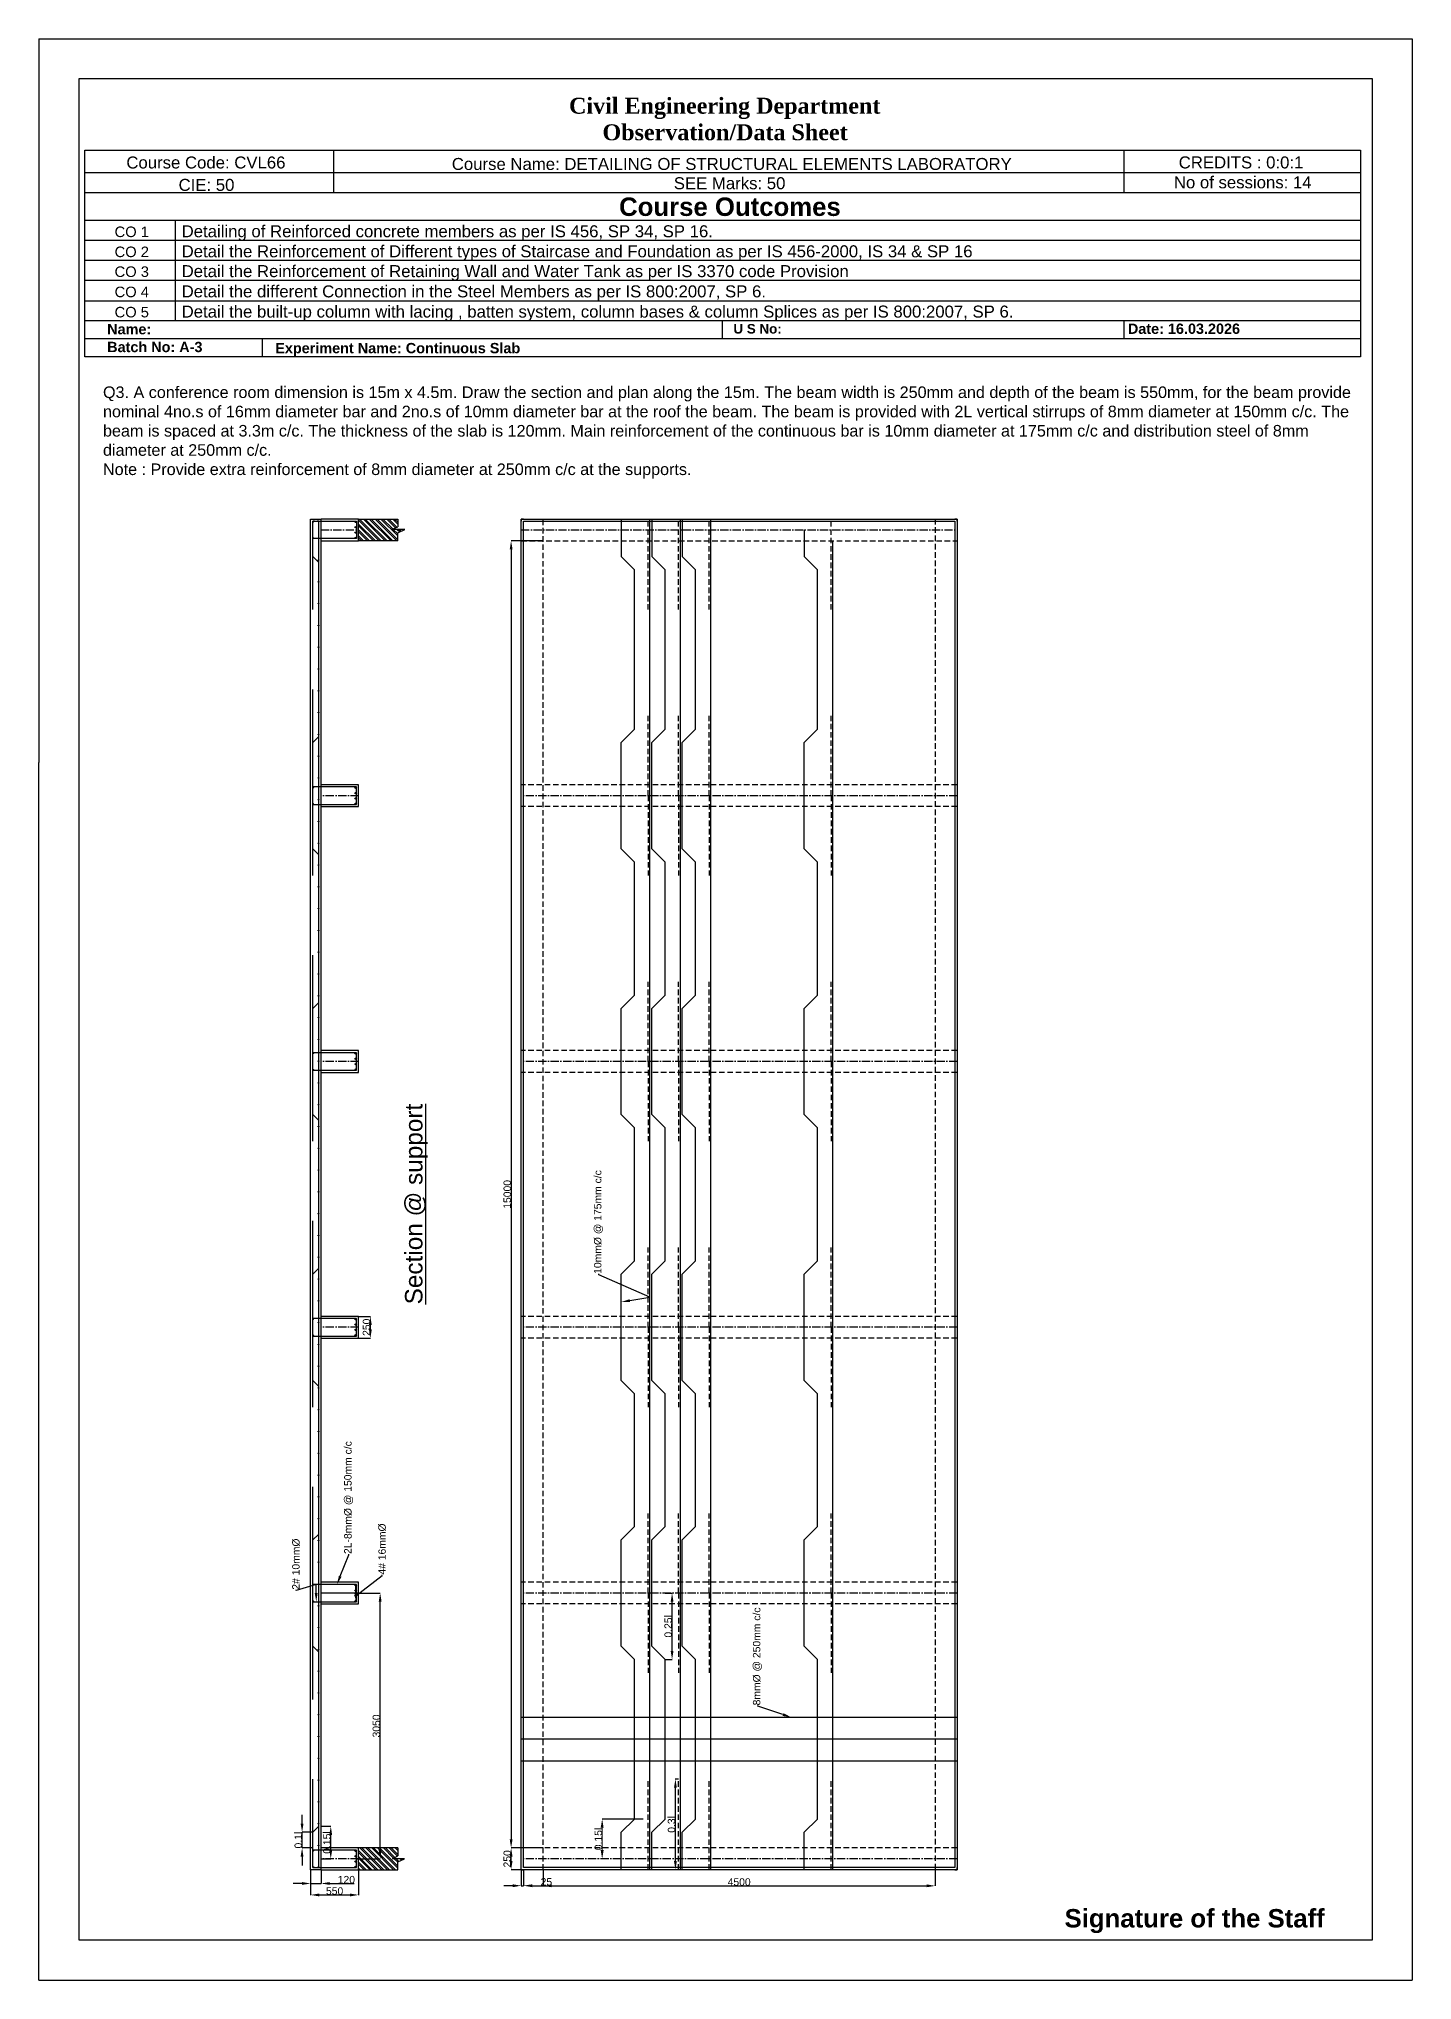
# Model space of a CAD drawing. Header units: millimetres. Extents: x 63881 to 155601, y 40204 to 62481.
# Drawn here: x 105860 to 121618, y 40204 to 62481 of the extents above; entities that cross this region are included whole.
import ezdxf
from ezdxf import colors
from ezdxf.entities.mleader import LeaderData, LeaderLine
from ezdxf.math import Vec2, Vec3

# ---------------------------------------------------------------- set-up
doc = ezdxf.new("R2010")
doc.units = ezdxf.units.MM
doc.linetypes.add('CENTER2', pattern=[28.575, 19.05, -3.175, 3.175, -3.175])
doc.linetypes.add('HIDDENX2', pattern=[19.05, 12.7, -6.35])
doc.styles.get("Standard").update_dxf_attribs({"font": 'arial.ttf'})
doc.dimstyles.new('ISO-25', dxfattribs={"dimtxt": 2.5, "dimasz": 2.5, "dimexe": 1.25, "dimexo": 0.625, "dimtad": 1, "dimtxsty": 'Standard', "dimcen": 2.5, "dimadec": 0, "dimazin": 0, "dimtfac": 1, "dimtmove": 0, "dimatfit": 3, "dimfxl": 1, "dimarcsym": 0})

msp = doc.modelspace()

# ---------------------------------------------------------------- texts
at = {"attachment_point": 1}
for s, width, gutter_width, heights, insert, char_height in [('\\pxqc;{\\fBookman Old Style|b0|i0|c0|p18;\\H1.16667x;         \\fBookman Old Style|b1|i0|c0|p18;\\H1.14285x;       Civil Engineering Department\\P               Observation/Data Sheet}', 6959.2924, 685.178, [0], (109737.246, 61804.744), 137.035589), ('Course Code: CVL66', 6437.87882, 687.532, [0], (106864.416, 61130.591), 137.50641), ('Course Name: DETAILING OF STRUCTURAL ELEMENTS LABORATORY', 6437.87882, 687.532, [0], (110598.739, 61113.731), 137.50641), ('CREDITS : 0:0:1', 6437.87882, 687.532, [0], (118939.602, 61131.468), 137.50641), ('CIE: 50', 6437.87882, 687.532, [0], (107463.783, 60873.616), 137.5064), ('SEE Marks: 50', 6437.87882, 687.532, [0], (113145.808, 60892.789), 137.50641), ('No of sessions: 14', 6437.87882, 687.532, [0], (118884.011, 60903.178), 137.50641), ('{\\fArial|b1|i0|c0|p34;Course Outcomes}', 6437.87882, 687.532, [0], (112518.465, 60660.136), 211.37343), ('CO 1', 5657.04031, 604.143, [0], (106729.455, 60326.799), 120.8285), ('Detailing of Reinforced concrete members as per IS 456, SP 34, SP 16.', 6437.87882, 687.532, [0], (107498.795, 60341.437), 137.50641), ('CO 2', 5657.04031, 604.143, [0], (106729.455, 60097.028), 120.8285), ('Detail the Reinforcement of Different types of Staircase and Foundation as per IS 456-2000, IS 34 & SP 16', 11124.50817, 687.532, [0], (107498.795, 60111.666), 137.506413), ('CO 3', 5657.04031, 604.143, [0], (106729.455, 59869.129), 120.8285), ('Detail the Reinforcement of Retaining Wall and Water Tank as per IS 3370 code Provision', 9695.78978, 687.532, [0], (107498.795, 59883.766), 137.50641), ('CO 4', 5657.04031, 604.143, [0], (106729.455, 59637.115), 120.8285), ('Detail the different Connection in the Steel Members as per IS 800:2007, SP 6.', 8472.72023, 687.532, [0], (107498.795, 59651.753), 137.50641), ('CO 5', 5657.04031, 604.143, [0], (106729.455, 59405.244), 120.8285), ('Detail the built-up column with lacing , batten system, column bases & column Splices as per IS 800:2007, SP 6.', 11416.74604, 687.532, [0], (107498.795, 59419.882), 137.506413), ('{\\fArial|b1|i0|c0|p34;Name: }', 6437.87882, 687.532, [0], (106644.473, 59208.339), 118.36912), ('{\\fArial|b1|i0|c0|p34;U S No:}', 6437.87882, 687.532, [0], (113830.161, 59208.784), 109.91418), ('{\\fArial|b1|i0|c0|p34;Date: 16.03.2026}', 6437.87882, 687.532, [0], (118356.419, 59213.511), 118.36912), ('{\\fArial|b1|i0|c0|p34;Batch No: A-3}', 6437.87882, 687.532, [0], (106644.473, 59004.154), 118.36912), ('{\\fArial|b1|i0|c0|p34;Experiment Name: Continuous Slab}', 6437.87882, 687.532, [0], (108573.032, 58991.392), 118.36912), ('Q3. A conference room dimension is 15m x 4.5m. Draw the section and plan along the 15m. The beam width is 250mm and depth of the beam is 550mm, for the beam provide nominal 4no.s of 16mm diameter bar and 2no.s of 10mm diameter bar at the roof the beam. The beam is provided with 2L vertical stirrups of 8mm diameter at 150mm c/c. The beam is spaced at 3.3m c/c. The thickness of the slab is 120mm. Main reinforcement of the continuous bar is 10mm diameter at 175mm c/c and distribution steel of 8mm diameter at 250mm c/c.\\PNote : Provide extra reinforcement of 8mm diameter at 250mm c/c at the supports.', 14492.15087, 662.933, [1538.212], (106596.398, 58491.994), 132.586539), ('{\\fArial|b1|i0|c0|p34;Signature of the Staff}', 6437.87882, 687.532, [0], (117629.819, 41019.771), 211.37343)]:
    msp.add_mtext_dynamic_manual_height_columns(s, width=width, gutter_width=gutter_width, heights=heights, dxfattribs=dict(at, insert=insert, char_height=char_height))
at = {"insert": (110061.622, 47958.464), "char_height": 200, "attachment_point": 1, "rotation": 90}
msp.add_mtext_dynamic_manual_height_columns('{\\LSection @ support}', width=4189.60473, gutter_width=12.5, heights=[0], dxfattribs=at)

# ---------------------------------------------------------------- blocks, each defined once
blk = doc.blocks.new('*U48')
at = {"color": 0, "linetype": 'CENTER2', "ltscale": 5, "transparency": 16777216}
blk.add_line((2503.5, 0), (-2503.5, 0), dxfattribs=at)
blk = doc.blocks.new('*U49')
at = {"color": 0, "linetype": 'CENTER2', "ltscale": 5, "transparency": 16777216}
blk.add_line((2503.5, 0), (-2503.5, 0), dxfattribs=at)
blk = doc.blocks.new('*U50')
at = {"color": 0, "linetype": 'CENTER2', "ltscale": 5, "transparency": 16777216}
blk.add_line((2503.5, 0), (-2503.5, 0), dxfattribs=at)
blk = doc.blocks.new('*U51')
at = {"color": 0, "linetype": 'CENTER2', "ltscale": 5, "transparency": 16777216}
blk.add_line((2503.5, 0), (-2503.5, 0), dxfattribs=at)
blk = doc.blocks.new('*U52')
at = {"color": 0, "linetype": 'CENTER2', "ltscale": 5, "transparency": 16777216}
blk.add_line((2503.5, 0), (-2503.5, 0), dxfattribs=at)
blk = doc.blocks.new('*U53')
at = {"color": 0, "linetype": 'CENTER2', "ltscale": 5, "transparency": 16777216}
blk.add_line((-2503.5, 0), (2503.5, 0), dxfattribs=at)
blk = doc.blocks.new('*U54')
at = {"color": 0, "linetype": 'CENTER2', "ltscale": 5, "transparency": 16777216}
blk.add_line((218.5, 0), (-218.5, 0), dxfattribs=at)
blk = doc.blocks.new('*U55')
at = {"color": 0, "transparency": 16777216}
blk.add_line((218.5, 0), (-218.5, 0), dxfattribs=at)
blk = doc.blocks.new('*U56')
at = {"color": 0, "linetype": 'CENTER2', "ltscale": 5, "transparency": 16777216}
blk.add_line((218.5, 0), (-218.5, 0), dxfattribs=at)
blk = doc.blocks.new('*U57')
at = {"color": 0, "linetype": 'CENTER2', "ltscale": 5, "transparency": 16777216}
blk.add_line((218.5, 0), (-218.5, 0), dxfattribs=at)
blk = doc.blocks.new('*U58')
at = {"color": 0, "linetype": 'CENTER2', "ltscale": 5, "transparency": 16777216}
blk.add_line((218.5, 0), (-218.5, 0), dxfattribs=at)
blk = doc.blocks.new('*U59')
at = {"color": 0, "linetype": 'CENTER2', "ltscale": 5, "transparency": 16777216}
blk.add_line((-218.5, 0), (218.5, 0), dxfattribs=at)
blk = doc.blocks.new('*D61')
at = {"color": 0, "lineweight": -2, "transparency": 16777216}
for p, q in [((111395, 41721), (111278, 41721)), ((111395, 41471), (111278, 41471)), ((111279, 41571), (111279, 41621))]:
    blk.add_line(p, q, dxfattribs=at)
at = {"color": 0, "transparency": 16777216}
for points in [[(111263, 41621), (111296, 41621), (111279, 41721)], [(111263, 41571), (111296, 41571), (111279, 41471)]]:
    blk.add_solid(points, dxfattribs=at)
at = {"layer": 'Defpoints', "color": 0, "transparency": 16777216}
for p in [(111279, 41721), (111396, 41721), (111396, 41471)]:
    blk.add_point(p, dxfattribs=at)
at = {"color": 0, "transparency": 16777216, "insert": (111235, 41596), "char_height": 85, "attachment_point": 5, "rotation": 90}
blk.add_mtext('250', dxfattribs=at)
blk = doc.blocks.new('*D62')
at = {"color": 0, "lineweight": -2, "transparency": 16777216}
for p, q in [((111645, 56721), (111278, 56721)), ((111279, 56621), (111279, 41821)), ((111645, 41721), (111278, 41721))]:
    blk.add_line(p, q, dxfattribs=at)
at = {"color": 0, "transparency": 16777216}
for points in [[(111263, 56621), (111296, 56621), (111279, 56721)], [(111263, 41821), (111296, 41821), (111279, 41721)]]:
    blk.add_solid(points, dxfattribs=at)
at = {"layer": 'Defpoints', "color": 0, "transparency": 16777216}
for p in [(111646, 56721), (111279, 41721), (111646, 41721)]:
    blk.add_point(p, dxfattribs=at)
at = {"color": 0, "transparency": 16777216, "insert": (111235, 49221), "char_height": 85, "attachment_point": 5, "rotation": 90}
blk.add_mtext('15000', dxfattribs=at)
blk = doc.blocks.new('*D63')
at = {"color": 0, "lineweight": -2, "transparency": 16777216}
for p, q in [((111646, 41470), (111646, 41285)), ((116146, 41470), (116146, 41285)), ((111746, 41286), (116046, 41286))]:
    blk.add_line(p, q, dxfattribs=at)
at = {"color": 0, "transparency": 16777216}
for points in [[(111746, 41303), (111746, 41270), (111646, 41286)], [(116046, 41303), (116046, 41270), (116146, 41286)]]:
    blk.add_solid(points, dxfattribs=at)
at = {"layer": 'Defpoints', "color": 0, "transparency": 16777216}
for p in [(111646, 41471), (116146, 41471), (116146, 41286)]:
    blk.add_point(p, dxfattribs=at)
at = {"color": 0, "transparency": 16777216, "insert": (113896, 41330), "char_height": 85, "attachment_point": 5}
blk.add_mtext('4500', dxfattribs=at)
blk = doc.blocks.new('*D64')
at = {"color": 0, "lineweight": -2, "transparency": 16777216}
for p, q in [((109099, 41970), (109211, 41970)), ((109210, 41696), (109210, 41870)), ((109096, 41596), (109211, 41596))]:
    blk.add_line(p, q, dxfattribs=at)
at = {"color": 0, "transparency": 16777216}
for points in [[(109193, 41870), (109226, 41870), (109210, 41970)], [(109193, 41696), (109226, 41696), (109210, 41596)]]:
    blk.add_solid(points, dxfattribs=at)
at = {"layer": 'Defpoints', "color": 0, "transparency": 16777216}
for p in [(109099, 41970), (109210, 41970), (109095, 41596)]:
    blk.add_point(p, dxfattribs=at)
at = {"color": 0, "transparency": 16777216, "insert": (109166, 41783), "char_height": 85, "attachment_point": 5, "rotation": 90}
blk.add_mtext('0.15l', dxfattribs=at)
blk = doc.blocks.new('*D65')
at = {"color": 0, "lineweight": -2, "transparency": 16777216}
for p, q in [((109504, 44646), (109778, 44646)), ((109777, 41696), (109777, 44546)), ((109504, 41596), (109778, 41596))]:
    blk.add_line(p, q, dxfattribs=at)
at = {"color": 0, "transparency": 16777216}
for points in [[(109760, 44546), (109793, 44546), (109777, 44646)], [(109760, 41696), (109793, 41696), (109777, 41596)]]:
    blk.add_solid(points, dxfattribs=at)
at = {"layer": 'Defpoints', "color": 0, "transparency": 16777216}
for p in [(109504, 44646), (109777, 44646), (109504, 41596)]:
    blk.add_point(p, dxfattribs=at)
at = {"color": 0, "transparency": 16777216, "insert": (109733, 43121), "char_height": 85, "attachment_point": 5, "rotation": 90}
blk.add_mtext('3050', dxfattribs=at)
blk = doc.blocks.new('*D66')
at = {"color": 0, "lineweight": -2, "transparency": 16777216}
for p, q in [((113200, 42511), (113163, 42511)), ((113165, 41571), (113165, 42411)), ((113200, 41471), (113163, 41471))]:
    blk.add_line(p, q, dxfattribs=at)
at = {"color": 0, "transparency": 16777216}
for points in [[(113148, 42411), (113181, 42411), (113165, 42511)], [(113148, 41571), (113181, 41571), (113165, 41471)]]:
    blk.add_solid(points, dxfattribs=at)
at = {"layer": 'Defpoints', "color": 0, "transparency": 16777216}
for p in [(113165, 42511), (113201, 42511), (113201, 41471)]:
    blk.add_point(p, dxfattribs=at)
at = {"color": 0, "transparency": 16777216, "insert": (113120, 41991), "char_height": 85, "attachment_point": 5, "rotation": 90}
blk.add_mtext('0.3l', dxfattribs=at)
blk = doc.blocks.new('*D67')
at = {"color": 0, "lineweight": -2, "transparency": 16777216}
for p, q in [((113047, 44646), (113128, 44646)), ((113126, 43983), (113126, 44546)), ((113047, 43883), (113128, 43883))]:
    blk.add_line(p, q, dxfattribs=at)
at = {"color": 0, "transparency": 16777216}
for points in [[(113110, 44546), (113143, 44546), (113126, 44646)], [(113110, 43983), (113143, 43983), (113126, 43883)]]:
    blk.add_solid(points, dxfattribs=at)
at = {"layer": 'Defpoints', "color": 0, "transparency": 16777216}
for p in [(113046, 44646), (113126, 44646), (113046, 43883)]:
    blk.add_point(p, dxfattribs=at)
at = {"color": 0, "transparency": 16777216, "insert": (113082, 44264), "char_height": 85, "attachment_point": 5, "rotation": 90}
blk.add_mtext('0.25l', dxfattribs=at)
blk = doc.blocks.new('*D68')
at = {"color": 0, "lineweight": -2, "transparency": 16777216}
for p, q in [((111396, 41470), (111396, 41286)), ((111421, 41470), (111421, 41286)), ((111296, 41288), (111196, 41288)), ((111396, 41288), (111421, 41288)), ((111521, 41288), (111746, 41288))]:
    blk.add_line(p, q, dxfattribs=at)
at = {"color": 0, "transparency": 16777216}
for points in [[(111296, 41304), (111296, 41271), (111396, 41288)], [(111521, 41304), (111521, 41271), (111421, 41288)]]:
    blk.add_solid(points, dxfattribs=at)
at = {"layer": 'Defpoints', "color": 0, "transparency": 16777216}
for p in [(111396, 41471), (111421, 41471), (111421, 41288)]:
    blk.add_point(p, dxfattribs=at)
at = {"color": 0, "transparency": 16777216, "insert": (111684, 41332), "char_height": 85, "attachment_point": 5}
blk.add_mtext('25', dxfattribs=at)
blk = doc.blocks.new('*D69')
at = {"color": 0, "lineweight": -2, "transparency": 16777216}
for p, q in [((108979, 41470), (108979, 41312)), ((109099, 41470), (109099, 41312)), ((108879, 41313), (108779, 41313)), ((108979, 41313), (109099, 41313)), ((109199, 41313), (109479, 41313))]:
    blk.add_line(p, q, dxfattribs=at)
at = {"color": 0, "transparency": 16777216}
for points in [[(108879, 41330), (108879, 41297), (108979, 41313)], [(109199, 41330), (109199, 41297), (109099, 41313)]]:
    blk.add_solid(points, dxfattribs=at)
at = {"layer": 'Defpoints', "color": 0, "transparency": 16777216}
for p in [(108979, 41471), (109099, 41471), (109099, 41313)]:
    blk.add_point(p, dxfattribs=at)
at = {"color": 0, "transparency": 16777216, "insert": (109389, 41357), "char_height": 85, "attachment_point": 5}
blk.add_mtext('120', dxfattribs=at)
blk = doc.blocks.new('*D70')
at = {"color": 0, "lineweight": -2, "transparency": 16777216}
for p, q in [((108979, 41470), (108979, 41180)), ((109529, 41470), (109529, 41180)), ((109079, 41182), (109429, 41182))]:
    blk.add_line(p, q, dxfattribs=at)
at = {"color": 0, "transparency": 16777216}
for points in [[(109079, 41198), (109079, 41165), (108979, 41182)], [(109429, 41198), (109429, 41165), (109529, 41182)]]:
    blk.add_solid(points, dxfattribs=at)
at = {"layer": 'Defpoints', "color": 0, "transparency": 16777216}
for p in [(108979, 41471), (109529, 41471), (109529, 41182)]:
    blk.add_point(p, dxfattribs=at)
at = {"color": 0, "transparency": 16777216, "insert": (109254, 41226), "char_height": 85, "attachment_point": 5}
blk.add_mtext('550', dxfattribs=at)
blk = doc.blocks.new('*D71')
at = {"color": 0, "lineweight": -2, "transparency": 16777216}
for p, q in [((109003, 41901), (108880, 41901)), ((108881, 42001), (108881, 42101)), ((108881, 41721), (108881, 41901)), ((109003, 41721), (108880, 41721)), ((108881, 41621), (108881, 41521))]:
    blk.add_line(p, q, dxfattribs=at)
at = {"color": 0, "transparency": 16777216}
for points in [[(108864, 42001), (108897, 42001), (108881, 41901)], [(108864, 41621), (108897, 41621), (108881, 41721)]]:
    blk.add_solid(points, dxfattribs=at)
at = {"layer": 'Defpoints', "color": 0, "transparency": 16777216}
for p in [(108881, 41901), (109004, 41901), (109004, 41721)]:
    blk.add_point(p, dxfattribs=at)
at = {"color": 0, "transparency": 16777216, "insert": (108837, 41811), "char_height": 85, "attachment_point": 5, "rotation": 90}
blk.add_mtext('0.1l', dxfattribs=at)
blk = doc.blocks.new('*D72')
at = {"color": 0, "lineweight": -2, "transparency": 16777216}
for p, q in [((109529, 47821), (109666, 47821)), ((109664, 47671), (109664, 47721)), ((109529, 47571), (109666, 47571))]:
    blk.add_line(p, q, dxfattribs=at)
at = {"color": 0, "transparency": 16777216}
for points in [[(109648, 47721), (109681, 47721), (109664, 47821)], [(109648, 47671), (109681, 47671), (109664, 47571)]]:
    blk.add_solid(points, dxfattribs=at)
at = {"layer": 'Defpoints', "color": 0, "transparency": 16777216}
for p in [(109529, 47821), (109664, 47821), (109529, 47571)]:
    blk.add_point(p, dxfattribs=at)
at = {"color": 0, "transparency": 16777216, "insert": (109620, 47696), "char_height": 85, "attachment_point": 5, "rotation": 90}
blk.add_mtext('250', dxfattribs=at)
blk = doc.blocks.new('*D60')
at = {"color": 0, "lineweight": -2, "transparency": 16777216}
for p, q in [((112793, 42053), (112323, 42053)), ((112399, 41596), (112323, 41596))]:
    blk.add_line(p, q, dxfattribs=at)
at = {"color": 0, "lineweight": 18, "transparency": 16777216}
blk.add_line((112324, 41696), (112324, 41953), dxfattribs=at)
at = {"color": 0, "transparency": 16777216}
for points in [[(112307, 41953), (112341, 41953), (112324, 42053)], [(112307, 41696), (112341, 41696), (112324, 41596)]]:
    blk.add_solid(points, dxfattribs=at)
at = {"layer": 'Defpoints', "color": 0, "transparency": 16777216}
for p in [(112324, 42053), (112794, 42053), (112400, 41596)]:
    blk.add_point(p, dxfattribs=at)
at = {"color": 0, "transparency": 16777216, "insert": (112280, 41824), "char_height": 85, "attachment_point": 5, "rotation": 90}
blk.add_mtext('0.15l', dxfattribs=at)

# ---------------------------------------------------------------- dimensions: what is measured, and where the dimension line sits
for base, p1, p2, angle, picture, middle in [((111279.24, 41720.647), (111646.106, 56720.647), (111646.106, 41720.647), 90, '*D62', (111235.217, 49220.647)), ((109664.357, 47820.647), (109528.705, 47570.647), (109528.705, 47820.647), 90, '*D72', (109620.333, 47695.647)), ((109776.782, 44645.647), (109503.705, 41595.647), (109503.705, 44645.647), 90, '*D65', (109732.729, 43120.647)), ((111279.24, 41720.647), (111396.106, 41470.647), (111396.106, 41720.647), 90, '*D61', (111235.217, 41595.647)), ((109098.705, 41313.468), (108978.705, 41470.647), (109098.705, 41470.647), 180, '*D69', (109389.085, 41357.492)), ((109528.705, 41181.51), (108978.705, 41470.647), (109528.705, 41470.647), 180, '*D70', (109253.705, 41225.534)), ((111421.106, 41287.541), (111396.106, 41470.647), (111421.106, 41470.647), 180, '*D68', (111683.655, 41331.565)), ((116146.106, 41286.437), (111646.106, 41470.647), (116146.106, 41470.647), 180, '*D63', (113896.106, 41330.461))]:
    dim = msp.add_linear_dim(base=base, p1=p1, p2=p2, angle=angle, dimstyle='ISO-25', override={"dimtxt": 85, "dimasz": 100})
    dim.commit()
    dim.dimension.update_dxf_attribs({"geometry": picture, "text_midpoint": middle})
for base, p1, p2, text, picture, middle in [((113126.367, 44645.647), (113046.106, 43883.147), (113046.106, 44645.647), '0.25l', '*D67', (113082.343, 44264.397)), ((113164.545, 42510.647), (113201.106, 41470.647), (113201.106, 42510.647), '0.3l', '*D66', (113120.492, 41990.647)), ((108880.801, 41900.679), (109003.705, 41720.647), (109003.705, 41900.679), '0.1l', '*D71', (108836.778, 41810.663)), ((109209.571, 41970.223), (109095.205, 41595.647), (109098.705, 41970.223), '0.15l', '*D64', (109165.547, 41782.935))]:
    dim = msp.add_linear_dim(base=base, p1=p1, p2=p2, angle=90, text=text, dimstyle='ISO-25', override={"dimtxt": 85, "dimasz": 100})
    dim.commit()
    dim.dimension.update_dxf_attribs({"geometry": picture, "text_midpoint": middle})
dim = msp.add_linear_dim(base=(112324.146, 42053.147), p1=(112399.543, 41595.647), p2=(112793.527, 42053.147), angle=90, text='0.15l', dimstyle='ISO-25', override={"dimtxt": 85, "dimasz": 100, "dimlwd": 18})
dim.commit()
dim.dimension.update_dxf_attribs({"geometry": '*D60', "text_midpoint": (112324.146, 41824.397), "dimtype": 160})

# ---------------------------------------------------------------- hatches: boundary and pattern name
h = msp.add_hatch()
h.set_pattern_fill('ANSI32', color=256, scale=5, angle=90)
h.set_pattern_definition([(135, (163766.835, 13631.205), (-33.67596, -33.67596), []), (135, (163766.835, 13653.655), (-33.67596, -33.67596), [])])
h.paths.add_polyline_path([(109528.705, 41720.647), (109528.705, 41470.647), (109978.705, 41470.647), (109978.705, 41560.647), (110057.392, 41597.915), (109918.672, 41597.915), (109978.705, 41630.647), (109978.705, 41720.647)])
h.paths.add_polyline_path([(109528.705, 56970.647), (109528.705, 56720.647), (109978.705, 56720.647), (109978.705, 56810.647), (110058.401, 56851.262), (109907.203, 56851.262), (109978.705, 56880.647), (109978.705, 56970.647)])

# ---------------------------------------------------------------- linework, layer by layer
for p, q in [((105860.077, 62480.996), (121618.444, 62480.996)), ((105860.077, 62480.996), (105860.077, 54177.434)), ((121618.444, 62480.996), (121618.444, 40203.783)), ((109239.588, 61201.881), (109239.588, 60713.834)), ((118311.18, 61201.881), (118311.18, 60713.834)), ((106389.156, 60948.519), (121023.83, 60948.519)), ((121023.83, 60713.834), (106389.156, 60713.834)), ((106389.156, 60398.778), (121023.83, 60398.778)), ((107423.678, 60398.778), (107423.678, 60165.317)), ((121023.83, 60165.317), (106389.156, 60165.317)), ((107423.678, 60165.317), (107423.678, 59939.235)), ((106389.156, 59939.235), (121023.83, 59939.235)), ((107423.678, 59939.235), (107423.678, 59709.518)), ((121023.83, 59709.518), (106389.156, 59709.518)), ((107423.678, 59709.518), (107423.678, 59475.207)), ((106389.156, 59475.207), (121023.83, 59475.207)), ((107423.678, 59475.207), (107423.678, 59245.778)), ((121023.83, 59245.778), (106389.156, 59245.778)), ((106389.156, 59040.932), (121023.83, 59040.932)), ((108426.96, 58832.169), (108426.96, 59040.932)), ((113705.335, 59040.932), (113705.335, 59245.778)), ((118315.002, 59040.932), (118315.002, 59245.778)), ((109528.705, 56970.647), (109978.705, 56970.647)), ((109907.203, 56851.262), (109978.705, 56880.647)), ((110058.401, 56851.262), (109907.203, 56851.262)), ((109978.705, 56970.647), (109978.705, 56880.647)), ((109978.705, 56810.647), (110058.401, 56851.262)), ((109978.705, 56720.647), (109978.705, 56810.647)), ((111421.106, 56970.647), (111396.106, 56970.647)), ((111396.106, 56970.647), (111396.106, 56945.647)), ((111421.106, 41495.647), (111421.106, 56945.647)), ((111421.106, 56945.647), (116371.106, 56945.647)), ((116396.106, 56970.647), (116371.106, 56970.647)), ((116371.106, 56945.647), (116371.106, 41495.647)), ((116396.106, 56945.647), (116396.106, 56970.647)), ((109978.705, 56720.647), (109528.705, 56720.647)), ((105860.077, 40203.783), (105860.077, 54177.434)), ((112696.106, 49983.147), (112543.616, 50135.638)), ((113046.106, 49983.147), (112893.616, 50135.638)), ((113396.106, 49983.147), (113243.616, 50135.638)), ((112696.106, 48458.147), (112696.106, 49983.147)), ((113046.106, 48458.147), (113046.106, 49983.147)), ((113396.106, 48458.147), (113396.106, 49983.147)), ((112696.106, 48458.147), (112543.616, 48305.657)), ((113046.106, 48458.147), (112893.616, 48305.657)), ((113396.106, 48458.147), (113243.616, 48305.657)), ((112543.638, 47085.616), (112543.638, 48305.679)), ((112893.638, 47085.616), (112893.638, 48305.679)), ((113243.638, 47085.616), (113243.638, 48305.679)), ((114643.638, 47085.616), (114643.638, 48305.679)), ((112696.106, 46933.147), (112543.616, 47085.638)), ((113046.106, 46933.147), (112893.616, 47085.638)), ((113396.106, 46933.147), (113243.616, 47085.638)), ((112696.106, 45408.147), (112696.106, 46933.147)), ((113046.106, 45408.147), (113046.106, 46933.147)), ((113396.106, 45408.147), (113396.106, 46933.147)), ((109003.705, 45255.679), (109071.58, 45323.553)), ((109003.705, 44035.638), (109003.705, 45255.679)), ((112696.106, 45408.147), (112543.616, 45255.657)), ((112543.638, 44035.616), (112543.638, 45255.679)), ((113046.106, 45408.147), (112893.616, 45255.657)), ((112893.638, 44035.616), (112893.638, 45255.679)), ((113396.106, 45408.147), (113243.616, 45255.657)), ((113243.638, 44035.616), (113243.638, 45255.679)), ((114643.638, 44035.616), (114643.638, 45255.679)), ((109503.705, 44745.647), (109003.705, 44745.647)), ((109528.705, 44770.647), (109098.705, 44770.647)), ((109503.705, 44545.647), (109503.705, 44745.647)), ((109528.705, 44520.647), (109528.705, 44770.647)), ((109003.705, 44545.647), (109503.705, 44545.647)), ((109098.705, 44520.647), (109528.705, 44520.647)), ((113571.106, 44520.647), (113571.106, 44520.647)), ((109003.705, 44035.638), (109071.833, 43967.51)), ((112696.106, 43883.147), (112543.616, 44035.638)), ((113046.106, 43883.147), (112893.616, 44035.638)), ((113396.106, 43883.147), (113243.616, 44035.638)), ((112696.106, 42053.147), (112696.106, 43883.147)), ((113046.106, 42053.147), (113046.106, 43883.147)), ((113396.106, 42053.147), (113396.106, 43883.147)), ((112696.106, 42053.147), (112543.638, 41900.679)), ((112696.106, 42053.147), (112543.638, 41900.679)), ((112543.638, 41470.647), (112543.638, 41900.679)), ((112543.638, 41470.647), (112543.638, 41900.679)), ((113046.106, 42053.147), (112893.638, 41900.679)), ((112893.638, 41470.647), (112893.638, 41900.679)), ((113396.106, 42053.147), (113243.638, 41900.679)), ((113243.638, 41470.647), (113243.638, 41900.679)), ((114643.638, 41470.647), (114643.638, 41900.679)), ((109978.705, 41720.647), (109528.705, 41720.647)), ((109978.705, 41720.647), (109978.705, 41630.647)), ((109528.705, 41470.647), (109978.705, 41470.647)), ((109918.672, 41597.915), (109978.705, 41630.647)), ((110057.392, 41597.915), (109918.672, 41597.915)), ((109978.705, 41560.647), (110057.392, 41597.915)), ((109978.705, 41470.647), (109978.705, 41560.647)), ((111396.106, 41470.647), (111421.106, 41470.647)), ((116371.106, 41495.647), (111421.106, 41495.647)), ((116371.106, 41470.647), (116396.106, 41470.647)), ((116396.106, 41470.647), (116396.106, 41495.647)), ((105860.077, 40203.783), (115744.704, 40203.783)), ((115744.704, 40203.783), (121618.444, 40203.783))]:
    msp.add_line(p, q)
at = {"ltscale": 10}
for p, q in [((108978.705, 41470.647), (108978.705, 56970.647)), ((108978.705, 56970.647), (109098.705, 56970.647)), ((109023.705, 56945.647), (109003.705, 56945.647)), ((109003.705, 56945.647), (109503.705, 56945.647)), ((109003.705, 56540.616), (109003.705, 56945.647)), ((109073.705, 56945.647), (109053.705, 56945.647)), ((109073.705, 41495.647), (109073.705, 56945.647)), ((109098.705, 41470.647), (109098.705, 56970.647)), ((109528.705, 56970.647), (109098.705, 56970.647)), ((109503.705, 56945.647), (109503.705, 56745.647)), ((109528.705, 56720.647), (109528.705, 56970.647)), ((111396.106, 41470.647), (111396.106, 56970.647)), ((111396.106, 56970.647), (116396.106, 56970.647)), ((112543.638, 56970.647), (112543.638, 56540.616)), ((112871.106, 41470.647), (112871.106, 56970.647)), ((112893.638, 56970.647), (112893.638, 56540.616)), ((113221.106, 41470.647), (113221.106, 56970.647)), ((113243.638, 56970.647), (113243.638, 56540.616)), ((113571.106, 41470.647), (113571.106, 56970.647)), ((114643.638, 56845.616), (114643.638, 56540.616)), ((116396.106, 56970.647), (116396.106, 41470.647)), ((109503.705, 56745.647), (109003.705, 56745.647)), ((109098.705, 56720.647), (109528.705, 56720.647)), ((114971.106, 41470.647), (114971.106, 56720.647)), ((109003.705, 55930.669), (109003.705, 56540.638)), ((109003.705, 56540.616), (109073.25, 56471.071)), ((112696.106, 56388.147), (112543.638, 56540.616)), ((112696.106, 54558.147), (112696.106, 56388.147)), ((113046.106, 56388.147), (112893.638, 56540.616)), ((113046.106, 54558.147), (113046.106, 56388.147)), ((113396.106, 56388.147), (113243.638, 56540.616)), ((113396.106, 54558.147), (113396.106, 56388.147)), ((114796.106, 56388.147), (114643.638, 56540.616)), ((114796.106, 54558.147), (114796.106, 56388.147)), ((109003.705, 54405.679), (109003.705, 55015.647)), ((109003.705, 54405.679), (109071.58, 54473.553)), ((109003.705, 53185.638), (109003.705, 54405.679)), ((112696.106, 54558.147), (112543.616, 54405.657)), ((112543.638, 53185.616), (112543.638, 54405.679)), ((113046.106, 54558.147), (112893.616, 54405.657)), ((112893.638, 53185.616), (112893.638, 54405.679)), ((113396.106, 54558.147), (113243.616, 54405.657)), ((113243.638, 53185.616), (113243.638, 54405.679)), ((114796.106, 54558.147), (114643.616, 54405.657)), ((114643.638, 53185.616), (114643.638, 54405.679)), ((109528.705, 53920.647), (109098.705, 53920.647)), ((109528.705, 53670.647), (109528.705, 53920.647)), ((109503.705, 53895.647), (109003.705, 53895.647)), ((109003.705, 53695.647), (109503.705, 53695.647)), ((109503.705, 53695.647), (109503.705, 53895.647)), ((109003.705, 52880.669), (109003.705, 53490.638)), ((109098.705, 53670.647), (109528.705, 53670.647)), ((109003.705, 53185.638), (109071.833, 53117.51)), ((112696.106, 53033.147), (112543.616, 53185.638)), ((112696.106, 51508.147), (112696.106, 53033.147)), ((113046.106, 53033.147), (112893.616, 53185.638)), ((113046.106, 51508.147), (113046.106, 53033.147)), ((113396.106, 53033.147), (113243.616, 53185.638)), ((113396.106, 51508.147), (113396.106, 53033.147)), ((114796.106, 53033.147), (114643.616, 53185.638)), ((114796.106, 51508.147), (114796.106, 53033.147)), ((109003.705, 51355.679), (109003.705, 51965.647)), ((112696.106, 51508.147), (112543.616, 51355.657)), ((113046.106, 51508.147), (112893.616, 51355.657)), ((113396.106, 51508.147), (113243.616, 51355.657)), ((114796.106, 51508.147), (114643.616, 51355.657)), ((109003.705, 51355.679), (109071.58, 51423.553)), ((109003.705, 50135.638), (109003.705, 51355.679)), ((112543.638, 50135.616), (112543.638, 51355.679)), ((112893.638, 50135.616), (112893.638, 51355.679)), ((113243.638, 50135.616), (113243.638, 51355.679)), ((114643.638, 50135.616), (114643.638, 51355.679)), ((109503.705, 50845.647), (109003.705, 50845.647)), ((109528.705, 50870.647), (109098.705, 50870.647)), ((109503.705, 50645.647), (109503.705, 50845.647)), ((109528.705, 50620.647), (109528.705, 50870.647)), ((109003.705, 50645.647), (109503.705, 50645.647)), ((109098.705, 50620.647), (109528.705, 50620.647)), ((109003.705, 49830.669), (109003.705, 50440.638)), ((109003.705, 50135.638), (109071.833, 50067.51)), ((114796.106, 49983.147), (114643.616, 50135.638)), ((114796.106, 48458.147), (114796.106, 49983.147)), ((109003.705, 48305.679), (109003.705, 48915.647)), ((109003.705, 48305.679), (109071.58, 48373.553)), ((114796.106, 48458.147), (114643.616, 48305.657)), ((109003.705, 47085.638), (109003.705, 48305.679)), ((109503.705, 47795.647), (109003.705, 47795.647)), ((109528.705, 47820.647), (109098.705, 47820.647)), ((109503.705, 47595.647), (109503.705, 47795.647)), ((109528.705, 47570.647), (109528.705, 47820.647)), ((109003.705, 47595.647), (109503.705, 47595.647)), ((109098.705, 47570.647), (109528.705, 47570.647)), ((109003.705, 46780.669), (109003.705, 47390.638)), ((109003.705, 47085.638), (109071.833, 47017.51)), ((114796.106, 46933.147), (114643.616, 47085.638)), ((114796.106, 45408.147), (114796.106, 46933.147)), ((109003.705, 45255.679), (109003.705, 45865.647)), ((114796.106, 45408.147), (114643.616, 45255.657)), ((109003.705, 43425.669), (109003.705, 44035.638)), ((114796.106, 43883.147), (114643.616, 44035.638)), ((114796.106, 42053.147), (114796.106, 43883.147)), ((111396.106, 43220.647), (116396.106, 43220.647)), ((116396.106, 42970.647), (111396.106, 42970.647)), ((111396.106, 42720.647), (116396.106, 42720.647)), ((109003.705, 41900.679), (109003.705, 42510.647)), ((109003.705, 41900.679), (109073.25, 41970.223)), ((109003.705, 41495.647), (109003.705, 41900.679)), ((114796.106, 42053.147), (114643.638, 41900.679)), ((109503.705, 41695.647), (109003.705, 41695.647)), ((109528.705, 41720.647), (109098.705, 41720.647)), ((109503.705, 41495.647), (109503.705, 41695.647)), ((109528.705, 41470.647), (109528.705, 41720.647)), ((109098.705, 41470.647), (108978.705, 41470.647)), ((109023.705, 41495.647), (109003.705, 41495.647)), ((109003.705, 41495.647), (109503.705, 41495.647)), ((109073.705, 41495.647), (109053.705, 41495.647)), ((109098.705, 41470.647), (109528.705, 41470.647)), ((116396.106, 41470.647), (111396.106, 41470.647))]:
    msp.add_line(p, q, dxfattribs=at)
at = {"linetype": 'HIDDENX2', "ltscale": 5}
for p, q in [((111646.106, 41470.647), (111646.106, 56970.647)), ((112851.106, 55930.647), (112851.106, 56970.647)), ((113201.106, 55930.647), (113201.106, 56970.647)), ((113551.106, 55930.647), (113551.106, 56970.647)), ((114951.106, 55930.647), (114951.106, 56970.647)), ((116146.106, 56970.647), (116146.106, 41470.647)), ((111396.106, 56720.647), (116396.106, 56720.647)), ((112851.106, 53795.647), (112851.106, 54710.647)), ((113201.106, 53795.647), (113201.106, 54710.647)), ((113551.106, 53795.647), (113551.106, 54710.647)), ((114951.106, 53795.647), (114951.106, 54710.647)), ((116396.106, 53920.647), (111396.106, 53920.647)), ((112851.106, 53795.647), (112851.106, 52880.647)), ((113201.106, 53795.647), (113201.106, 52880.647)), ((113551.106, 53795.647), (113551.106, 52880.647)), ((114951.106, 53795.647), (114951.106, 52880.647)), ((116396.106, 53670.647), (111396.106, 53670.647)), ((112851.106, 50745.647), (112851.106, 51660.647)), ((113201.106, 50745.647), (113201.106, 51660.647)), ((113551.106, 50745.647), (113551.106, 51660.647)), ((114951.106, 50745.647), (114951.106, 51660.647)), ((116396.106, 50870.647), (111396.106, 50870.647)), ((116396.106, 50620.647), (111396.106, 50620.647)), ((112851.106, 50745.647), (112851.106, 49830.647)), ((113201.106, 50745.647), (113201.106, 49830.647)), ((113551.106, 50745.647), (113551.106, 49830.647)), ((114951.106, 50745.647), (114951.106, 49830.647)), ((112851.106, 47695.647), (112851.106, 48610.647)), ((113201.106, 47695.647), (113201.106, 48610.647)), ((113551.106, 47695.647), (113551.106, 48610.647)), ((114951.106, 47695.647), (114951.106, 48610.647)), ((116396.106, 47820.647), (111396.106, 47820.647)), ((112851.106, 47695.647), (112851.106, 46780.647)), ((113201.106, 47695.647), (113201.106, 46780.647)), ((113551.106, 47695.647), (113551.106, 46780.647)), ((114951.106, 47695.647), (114951.106, 46780.647)), ((116396.106, 47570.647), (111396.106, 47570.647)), ((112851.106, 44645.647), (112851.106, 45560.647)), ((113201.106, 44645.647), (113201.106, 45560.647)), ((113551.106, 44645.647), (113551.106, 45560.647)), ((114951.106, 44645.647), (114951.106, 45560.647)), ((116396.106, 44770.647), (111396.106, 44770.647)), ((112851.106, 44645.647), (112851.106, 43730.647)), ((113201.106, 44645.647), (113201.106, 43730.647)), ((113551.106, 44645.647), (113551.106, 43730.647)), ((114951.106, 44645.647), (114951.106, 43730.647)), ((116396.106, 44520.647), (111396.106, 44520.647)), ((112851.106, 41470.647), (112851.106, 42510.647)), ((113201.106, 41470.647), (113201.106, 42510.647)), ((113551.106, 41470.647), (113551.106, 42510.647)), ((114951.106, 41470.647), (114951.106, 42510.647)), ((116396.106, 41720.647), (111396.106, 41720.647))]:
    msp.add_line(p, q, dxfattribs=at)
for points in [[(106321.455, 62025.457), (121159.85, 62025.457), (121159.85, 40662.491), (106321.455, 40662.491)], [(106389.156, 61201.881), (121023.83, 61201.881), (121023.83, 58832.169), (106389.156, 58832.169)]]:
    msp.add_lwpolyline(points, close=True)
at = {"ltscale": 10}
for centre, radius in [((109008.705, 56940.647), 5), ((109495.705, 56937.647), 8), ((109495.705, 56876.401), 8), ((109495.705, 56815.154), 8), ((109008.705, 56750.647), 5), ((109069.705, 56749.647), 4), ((109495.705, 56753.907), 8), ((109069.705, 56499.647), 4), ((109069.705, 56249.647), 4), ((109069.705, 55999.647), 4), ((109069.705, 55749.647), 4), ((109069.705, 55499.647), 4), ((109069.705, 55249.647), 4), ((109069.705, 54999.647), 4), ((109069.705, 54749.647), 4), ((109069.705, 54499.647), 4), ((109069.705, 54249.647), 4), ((109069.705, 53999.647), 4), ((109008.705, 53890.647), 5), ((109008.705, 53700.647), 5), ((109069.705, 53749.647), 4), ((109495.705, 53887.647), 8), ((109495.705, 53826.401), 8), ((109495.705, 53765.154), 8), ((109495.705, 53703.907), 8), ((109069.705, 53499.647), 4), ((109069.705, 53249.647), 4), ((109069.705, 52999.647), 4), ((109069.705, 52749.647), 4), ((109069.705, 52499.647), 4), ((109069.705, 52249.647), 4), ((109069.705, 51999.647), 4), ((109069.705, 51749.647), 4), ((109069.705, 51499.647), 4), ((109069.705, 51249.647), 4), ((109008.705, 50840.647), 5), ((109069.705, 50999.647), 4), ((109495.705, 50837.647), 8), ((109008.705, 50650.647), 5), ((109069.705, 50749.647), 4), ((109495.705, 50776.401), 8), ((109495.705, 50715.154), 8), ((109495.705, 50653.907), 8), ((109069.705, 50499.647), 4), ((109069.705, 50249.647), 4), ((109069.705, 49999.647), 4), ((109069.705, 49749.647), 4), ((109069.705, 49499.647), 4), ((109069.705, 49249.647), 4), ((109069.705, 48999.647), 4), ((109069.705, 48749.647), 4), ((109069.705, 48499.647), 4), ((109069.705, 48249.647), 4), ((109069.705, 47999.647), 4), ((109008.705, 47790.647), 5), ((109069.705, 47749.647), 4), ((109495.705, 47787.647), 8), ((109495.705, 47726.401), 8), ((109008.705, 47600.647), 5), ((109069.705, 47499.647), 4), ((109495.705, 47665.154), 8), ((109495.705, 47603.907), 8), ((109069.705, 47249.647), 4), ((109069.705, 46999.647), 4), ((109069.705, 46749.647), 4), ((109069.705, 46499.647), 4), ((109069.705, 46249.647), 4), ((109069.705, 45999.647), 4), ((109069.705, 45749.647), 4), ((109069.705, 43249.647), 4), ((109069.705, 42999.647), 4), ((109069.705, 42749.647), 4), ((109069.705, 42499.647), 4), ((109069.705, 42249.647), 4), ((109069.705, 41999.647), 4), ((109008.705, 41690.647), 5), ((109069.705, 41749.647), 4), ((109495.705, 41687.647), 8), ((109008.705, 41500.647), 5), ((109069.705, 41499.647), 4), ((109495.705, 41626.401), 8), ((109495.705, 41565.154), 8), ((109495.705, 41503.907), 8)]:
    msp.add_circle(centre, radius, dxfattribs=at)
for centre, radius in [((109069.705, 45499.647), 4), ((109069.705, 45249.647), 4), ((109069.705, 44999.647), 4), ((109008.705, 44740.647), 5), ((109008.705, 44550.647), 5), ((109069.705, 44749.647), 4), ((109495.705, 44737.647), 8), ((109495.705, 44676.401), 8), ((109495.705, 44615.154), 8), ((109495.705, 44553.907), 8), ((109069.705, 44499.647), 4), ((109069.705, 44249.647), 4), ((109069.705, 43999.647), 4), ((109069.705, 43749.647), 4), ((109069.705, 43499.647), 4)]:
    msp.add_circle(centre, radius)

# ---------------------------------------------------------------- block references
at = {"linetype": 'CENTER2', "ltscale": 5}
for name, p in [('*U59', (109313.705, 56845.647)), ('*U53', (113896.106, 56845.647)), ('*U58', (109313.705, 53795.647)), ('*U52', (113896.106, 53795.647)), ('*U57', (109313.705, 50745.647)), ('*U51', (113896.106, 50745.647)), ('*U56', (109313.705, 47695.647)), ('*U50', (113896.106, 47695.647)), ('*U48', (113896.106, 44645.647)), ('*U54', (109313.705, 41595.647)), ('*U49', (113896.106, 41595.647))]:
    msp.add_blockref(name, p, dxfattribs=at)
msp.add_blockref('*U55', (109313.705, 44645.647))

msp.set_redraw_order([(e.dxf.handle, doc.entitydb.next_handle()) for e in msp.query("TEXT MTEXT ATTDEF DIMENSION ARC_DIMENSION")])  # texts and dimensions are drawn at this point

# ---------------------------------------------------------------- leaders
ml = msp.add_multileader_mtext('Standard')
ml.set_content('10mm%%C @ 175mm c/c', color=256)
ml.set_leader_properties()
ml.build(insert=Vec2(0, 0))
ml.multileader.update_dxf_attribs({"arrow_head_size": 100})
ctx = ml.context
ctx.base_point, ctx.char_height, ctx.arrow_head_size, ctx.plane_origin, ctx.plane_x_axis, ctx.plane_y_axis = Vec3(112285.264, 48307.217), 85, 100, Vec3(112543.638, 47986.015), Vec3(0, 1), Vec3(-1, 0)
notes = []
notes.append((ctx, [(0, (1, 1, 0), (112285.264, 48299.217), (0, 1), 8, [(1, [(112543.638, 47986.015), (112871.106, 48040.448)], 0, [])])]))
ctx.mtext.insert, ctx.mtext.text_direction, ctx.mtext.rotation, ctx.mtext.flow_direction = Vec3(112230.269, 48309.217), Vec3(0, 1), 1.570796327, 5
ml = msp.add_multileader_mtext('Standard')
ml.set_content('2L-8mm%%C @ 150mm c/c', color=256)
ml.set_leader_properties()
ml.build(insert=Vec2(0, 0))
ml.multileader.update_dxf_attribs({"arrow_head_size": 100})
ctx = ml.context
ctx.base_point, ctx.char_height, ctx.arrow_head_size, ctx.plane_origin, ctx.plane_x_axis, ctx.plane_y_axis = Vec3(109418.601, 45092.074), 85, 100, Vec3(109280.868, 44745.647), Vec3(0, 1), Vec3(-1, 0)
notes.append((ctx, [(0, (1, 1, 0), (109418.601, 45084.074), (0, 1), 8, [(0, [(109280.868, 44745.647)], 0, [])])]))
ctx.mtext.insert, ctx.mtext.text_direction, ctx.mtext.rotation, ctx.mtext.flow_direction = Vec3(109363.606, 45094.074), Vec3(0, 1), 1.570796327, 5
ml = msp.add_multileader_mtext('Standard')
ml.set_content('2# 10mm%%C', color=256)
ml.set_leader_properties()
ml.build(insert=Vec2(0, 0))
ml.multileader.update_dxf_attribs({"arrow_head_size": 100})
ctx = ml.context
ctx.base_point, ctx.char_height, ctx.arrow_head_size, ctx.plane_origin, ctx.plane_x_axis, ctx.plane_y_axis = Vec3(108811.326, 44682.349), 85, 100, Vec3(109043.463, 44545.647), Vec3(0, 1), Vec3(-1, 0)
notes.append((ctx, [(0, (1, 1, 0), (108811.326, 44674.349), (0, 1), 8, [(1, [(109043.463, 44545.647), (109041.47, 44745.647)], 0, [])])]))
ctx.mtext.insert, ctx.mtext.text_direction, ctx.mtext.rotation, ctx.mtext.flow_direction = Vec3(108767.116, 44684.349), Vec3(0, 1), 1.570796327, 5
ml = msp.add_multileader_mtext('Standard')
ml.set_content('4# 16mm%%C', color=256)
ml.set_leader_properties()
ml.build(insert=Vec2(0, 0))
ml.multileader.update_dxf_attribs({"arrow_head_size": 100})
ctx = ml.context
ctx.base_point, ctx.char_height, ctx.arrow_head_size, ctx.plane_origin, ctx.plane_x_axis, ctx.plane_y_axis = Vec3(109800.213, 44855.626), 85, 100, Vec3(109495.851, 44552.815), Vec3(0, 1), Vec3(-1, 0)
notes.append((ctx, [(0, (1, 1, 0), (109800.213, 44847.626), (0, 1), 8, [(3, [(109495.851, 44552.815), (109495.705, 44737.647), (109495.705, 44676.401), (109495.705, 44615.154)], 0, [])])]))
ctx.mtext.insert, ctx.mtext.text_direction, ctx.mtext.rotation, ctx.mtext.flow_direction = Vec3(109756.002, 44857.626), Vec3(0, 1), 1.570796327, 5
ml = msp.add_multileader_mtext('Standard')
ml.set_content('8mm%%C @ 250mm c/c', color=256)
ml.set_leader_properties()
ml.build(insert=Vec2(0, 0))
ml.multileader.update_dxf_attribs({"arrow_head_size": 100})
ctx = ml.context
ctx.base_point, ctx.char_height, ctx.arrow_head_size, ctx.plane_origin, ctx.plane_x_axis, ctx.plane_y_axis = Vec3(114109.008, 43355.025), 85, 100, Vec3(114493.572, 43220.647), Vec3(0, 1), Vec3(-1, 0)
notes.append((ctx, [(0, (1, 1, 0), (114109.008, 43347.025), (0, 1), 8, [(0, [(114493.572, 43220.647)], 0, [])])]))
ctx.mtext.insert, ctx.mtext.text_direction, ctx.mtext.rotation, ctx.mtext.flow_direction = Vec3(114054.013, 43357.025), Vec3(0, 1), 1.570796327, 5
for ctx, leaders in notes:
    for number, flags, end, landing, length, lines in leaders:
        leader = LeaderData()
        leader.index, (leader.has_last_leader_line, leader.has_dogleg_vector, leader.attachment_direction) = number, flags
        leader.last_leader_point, leader.dogleg_vector, leader.dogleg_length = Vec3(end), Vec3(landing), length
        for number, points, colour, breaks in lines:
            line = LeaderLine()
            line.index, line.vertices, line.color, line.breaks = number, Vec3.list(points), colors.encode_raw_color(colour), breaks
            leader.lines.append(line)
        ctx.leaders.append(leader)

doc.saveas('drawing.dxf')
